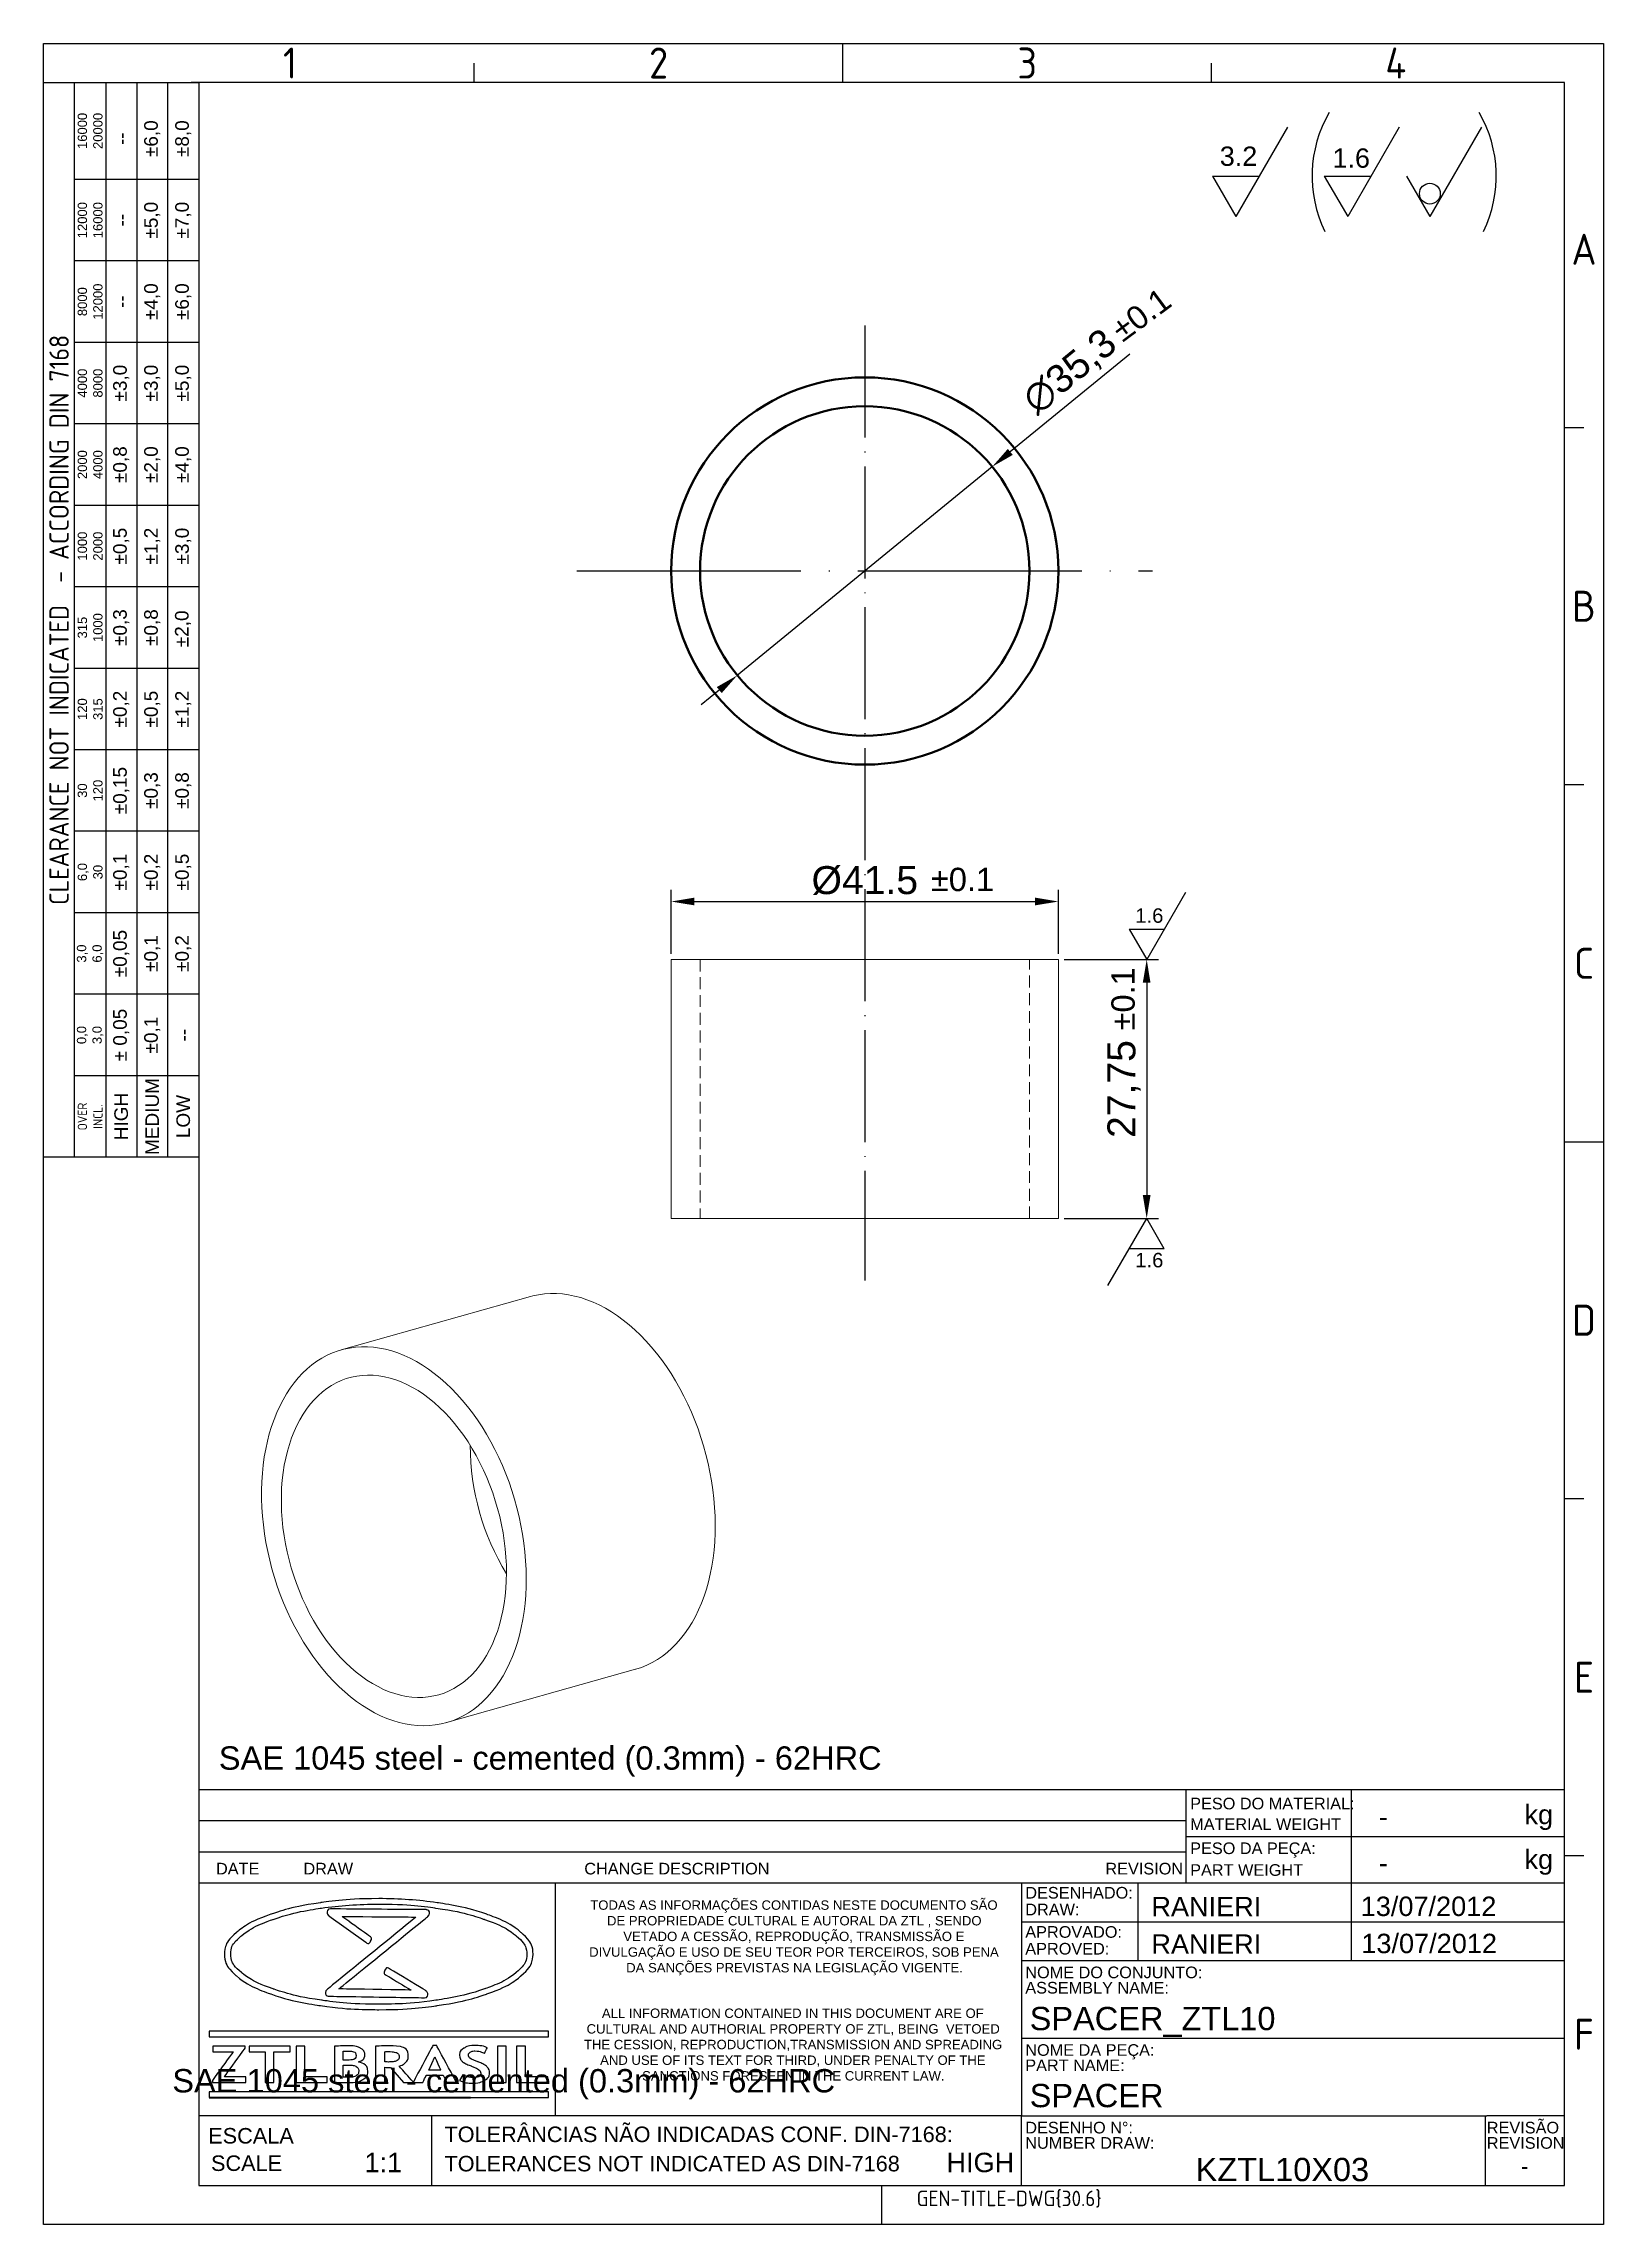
# Model space of a CAD drawing. Header units: millimetres. Extents: x 4838 to 5005, y 1299 to 1533.
import ezdxf
from ezdxf.enums import TextEntityAlignment as Align

# ---------------------------------------------------------------- set-up
doc = ezdxf.new("R2010")
doc.units = ezdxf.units.MM
for name, pattern in [('ACAD_ISO02W100', [15, 12, -3]), ('ACAD_ISO04W100', [30, 24, -3, 0, -3]), ('HIDDEN', [1.905, 1.27, -0.635])]:
    doc.linetypes.add(name, pattern=pattern)
for name, color, linetype, lineweight in [('AM_0', 7, 'Continuous', 40), ('AM_4', 1, 'ACAD_ISO04W100', 25), ('AM_5', 3, 'Continuous', 25), ('AM_8', 40, 'ACAD_ISO02W100', 35)]:
    doc.layers.add(name, color=color, linetype=linetype, lineweight=lineweight)
doc.layers.add('Camada 1', color=7, linetype='Continuous')
doc.styles.add('ACISOTS', font='isocp.shx', dxfattribs={"height": 1})
doc.styles.get("Standard").update_dxf_attribs({"font": 'arial.ttf'})
doc.dimstyles.new('ISO-25', dxfattribs={"dimtxt": 3, "dimasz": 2.5, "dimexe": 1.25, "dimexo": 0.625, "dimtad": 1, "dimtxsty": 'Standard', "dimcen": 2.5, "dimadec": 0, "dimazin": 0, "dimtfac": 1, "dimtmove": 0, "dimatfit": 3, "dimfxl": 1, "dimarcsym": 0})

msp = doc.modelspace()

# ---------------------------------------------------------------- texts
at = {"color": 135, "lineweight": 25, "style": 'ACISOTS'}
for s, p in [('1', (4864.453, 1530.972)), ('2', (4903.954, 1530.972)), ('3', (4943.455, 1530.972)), ('4', (4982.956, 1530.972)), ('A', (5003.122, 1511.014)), ('B', (5003.122, 1472.76)), ('C', (5003.122, 1434.507)), ('D', (5003.122, 1396.253)), ('E', (5003.122, 1357.999)), ('F', (5003.122, 1319.746))]:
    msp.add_text(s, height=3.326, dxfattribs=at).set_placement(p, align=Align.MIDDLE)
for s, height, p in [('PESO DO MATERIAL:', 1.2474, (4960.92, 1343.844)), ('kg', 2.079, (4996.746, 1342.249)), ('MATERIAL WEIGHT', 1.2474, (4960.92, 1341.635)), ('PESO DA PEÇA:', 1.2474, (4960.92, 1339.05)), ('kg', 2.079, (4996.746, 1337.453)), ('DATE', 1.2474, (4856.524, 1336.868)), ('DRAW', 1.2474, (4865.895, 1336.868)), ('CHANGE DESCRIPTION', 1.2474, (4895.993, 1336.868)), ('REVISION', 1.2474, (4951.834, 1336.868)), ('PART WEIGHT', 1.2474, (4960.92, 1336.722)), ('DESENHADO:', 1.2474, (4943.25, 1334.283)), ('DRAW:', 1.2474, (4943.25, 1332.488)), ('APROVADO:', 1.2474, (4943.25, 1330.082)), ('APROVED:', 1.2474, (4943.25, 1328.287)), ('ASSEMBLY NAME:', 1.2474, (4943.25, 1324.107)), ('NOME DO CONJUNTO:', 1.2474, (4943.25, 1325.749)), ('NOME DA PEÇA:', 1.2474, (4943.25, 1317.433)), ('PART NAME:', 1.2474, (4943.25, 1315.791)), ('ESCALA', 1.6632, (4855.69, 1308.035)), ('TOLERÂNCIAS NÃO INDICADAS CONF. DIN-7168:', 1.6632, (4881.007, 1308.19)), ('DESENHO N%%d:', 1.2474, (4943.25, 1309.117)), ('NUMBER DRAW:', 1.2474, (4943.25, 1307.475)), ('REVISÃO', 1.2474, (4992.708, 1309.117)), ('REVISION', 1.2474, (4992.708, 1307.475)), ('SCALE', 1.6632, (4855.99, 1305.096)), ('TOLERANCES NOT INDICATED AS DIN-7168', 1.6632, (4881.007, 1305.051))]:
    msp.add_text(s, height=height).set_placement(p)
at = {"color": 135, "lineweight": 25, "attachment_point": 5, "rotation": 90}
for s, insert, char_height, width in [('16000\\P20000', (4843.039, 1523.696), 0.9979, 10.395), ('±6,0', (4849.692, 1522.864), 1.4553, 8.7318), ('±8,0', (4853.019, 1522.864), 1.4553, 8.7318), ('--', (4846.366, 1522.864), 1.4553, 8.7318), ('12000\\P16000', (4843.039, 1514.132), 0.9979, 8.7318), ('--', (4846.366, 1514.132), 1.4553, 8.7318), ('±5,0', (4849.692, 1514.132), 1.4553, 8.7318), ('±7,0', (4853.019, 1514.132), 1.4553, 8.7318), ('8000\\P12000', (4843.039, 1505.4), 0.9979, 8.7318), ('±4,0', (4849.692, 1505.4), 1.4553, 8.7318), ('±6,0', (4853.019, 1505.4), 1.4553, 8.7318), ('--', (4846.366, 1505.4), 1.4553, 8.7318), ('{\\Fisocp.shx|c0;CLEARANCE NOT INDICATED  - ACCORDING DIN 7168}', (4839.713, 1471.305), 2.079, 115.1766), ('4000\\P8000', (4843.039, 1496.669), 0.9979, 8.7318), ('±3,0', (4846.366, 1496.669), 1.4553, 8.7318), ('±3,0', (4849.692, 1496.669), 1.4553, 8.7318), ('±5,0', (4853.019, 1496.669), 1.4553, 8.7318), ('2000\\P4000', (4843.039, 1487.937), 0.9979, 8.7318), ('±0,8', (4846.366, 1487.937), 1.4553, 8.7318), ('±2,0', (4849.692, 1487.937), 1.4553, 8.7318), ('±4,0', (4853.019, 1487.937), 1.4553, 8.7318), ('1000\\P2000', (4843.039, 1479.205), 0.9979, 8.7318), ('±0,5', (4846.366, 1479.205), 1.4553, 8.7318), ('±1,2', (4849.692, 1479.205), 1.4553, 8.7318), ('±3,0', (4853.019, 1479.205), 1.4553, 8.7318), ('±0,3', (4846.366, 1470.473), 1.4553, 8.7318), ('±0,8', (4849.692, 1470.473), 1.4553, 8.7318), ('±2,0', (4852.991, 1470.342), 1.4553, 8.7318), ('315\\P1000', (4843.039, 1470.473), 0.9979, 8.7318), ('120\\P315', (4843.039, 1461.741), 0.9979, 8.7318), ('±0,2', (4846.366, 1461.741), 1.4553, 8.7318), ('±0,5', (4849.692, 1461.741), 1.4553, 8.7318), ('±1,2', (4853.019, 1461.741), 1.4553, 8.7318), ('30\\P120', (4843.039, 1453.01), 0.9979, 8.7318), ('±0,15', (4846.366, 1453.01), 1.4553, 8.7318), ('±0,3', (4849.692, 1453.01), 1.4553, 8.7318), ('±0,8', (4853.019, 1453.01), 1.4553, 8.7318), ('6,0\\P30', (4843.039, 1444.278), 0.9979, 8.7318), ('±0,1', (4846.366, 1444.278), 1.4553, 8.7318), ('±0,2', (4849.692, 1444.278), 1.4553, 8.7318), ('±0,5', (4853.019, 1444.278), 1.4553, 8.7318), ('±0,05', (4846.366, 1435.546), 1.4553, 8.7318), ('±0,1', (4849.692, 1435.546), 1.4553, 8.7318), ('±0,2', (4853.019, 1435.546), 1.4553, 8.7318), ('3,0\\P6,0', (4843.039, 1435.546), 0.9979, 8.7318), ('± 0,05', (4846.366, 1426.814), 1.4553, 8.7318), ('\\pt4.79529;±0,1', (4849.692, 1426.814), 1.4553, 8.7318), ('0,0\\P3,0', (4843.039, 1426.814), 0.9979, 8.7318), ('--', (4853.019, 1426.814), 1.4553, 8.7318), ('MEDIUM', (4849.692, 1418.082), 1.4553, 8.7318), ('{\\Fisocp.shx|c0;OVER\\PINCL.}', (4843.039, 1418.082), 0.99792, 8.7318), ('HIGH', (4846.366, 1418.082), 1.4553, 8.7318), ('LOW', (4853.019, 1418.082), 1.4553, 8.7318)]:
    msp.add_mtext(s, dxfattribs=dict(at, insert=insert, char_height=char_height, width=width))
at = {"linetype": 'Continuous', "char_height": 1.00624, "attachment_point": 1}
for s, width, insert in [('\\pi0.80812;TODAS AS INFORMAÇÕES CONTIDAS NESTE DOCUMENTO SÃO \\P\\pi2.6013;DE PROPRIEDADE CULTURAL E AUTORAL DA ZTL , SENDO \\P\\pi4.3529;VETADO A CESSÃO, REPRODUÇÃO, TRANSMISSÃO E \\P\\pi0.69384;DIVULGAÇÃO E USO DE SEU TEOR POR TERCEIROS, SOB PENA \\P\\pi4.6601;DA SANÇÕES PREVISTAS NA LEGISLAÇÃO VIGENTE.', 45.17953, (4895.82, 1334.089)), ('\\pi2.0579;ALL INFORMATION CONTAINED IN THIS DOCUMENT ARE OF \\P\\pi0.41677;CULTURAL AND AUTHORIAL PROPERTY OF ZTL, BEING  VETOED \\P\\pi0.13226;THE CESSION, REPRODUCTION,TRANSMISSION AND SPREADING \\P\\pi1.8678;AND USE OF ITS TEXT FOR THIRD, UNDER PENALTY OF THE \\P\\pi6.3742;SANCTIONS FORESEEN IN THE CURRENT LAW.', 44.97545, (4895.82, 1322.502))]:
    msp.add_mtext_dynamic_manual_height_columns(s, width=width, gutter_width=12.5, heights=[0], dxfattribs=dict(at, insert=insert))
for p in [(4981.136, 1343.053), (4981.136, 1338.105)]:
    msp.add_attdef('-', text='', height=2.079).set_placement(p, align=Align.MIDDLE_LEFT)
for tag, p, height in [('RANIERI', (4956.763, 1332.39), 2.079), ('13/07/2012', (4979.196, 1332.415), 2.079), ('RANIERI', (4956.761, 1328.367), 2.079), ('13/07/2012', (4979.263, 1328.436), 2.079), ('SPACER_ZTL10', (4943.72, 1320.182), 2.495), ('SPACER', (4943.72, 1311.929), 2.495), ('KZTL10X03', (4961.504, 1304.004), 2.495)]:
    msp.add_attdef(tag, p, '', height=height)
for tag, height, p in [('1:1', 2.079, (4874.454, 1306.006)), ('HIGH', 2.079, (4938.431, 1306.006)), ('-', 1.626, (4996.768, 1305.6))]:
    msp.add_attdef(tag, text='', height=height).set_placement(p, align=Align.MIDDLE_CENTER)
at = {"color": 135, "style": 'ACISOTS'}
msp.add_attdef('GEN-TITLE-DWG{30.6}', (4931.608, 1301.323), '', height=1.663, dxfattribs=at)
at = {"layer": 'AM_4', "char_height": 2.5, "attachment_point": 1}
for insert in [(4856.825, 1350.595), (4851.841, 1316.014)]:
    msp.add_mtext_dynamic_manual_height_columns('SAE 1045 steel - cemented (0.3mm) - 62HRC', width=81.54183, gutter_width=12.5, heights=[0], dxfattribs=dict(at, insert=insert))
at = {"layer": 'AM_5', "attachment_point": 1}
for s, width, insert, char_height in [('3.2', 18.23779, (4964.093, 1522.022), 2.0678), ('1.6', 18.23779, (4976.171, 1521.822), 2.0678), ('%%P0.1', 11.35262, (4933.136, 1444.739), 2.5), ('1.6', 18.23779, (4955.037, 1440.392), 1.5509), ('1.6', 18.23779, (4955.037, 1403.475), 1.5509)]:
    msp.add_mtext_dynamic_manual_height_columns(s, width=width, gutter_width=12.5, heights=[0], dxfattribs=dict(at, insert=insert, char_height=char_height))
at = {"layer": 'AM_5', "char_height": 2.5, "attachment_point": 1}
for insert, rotation in [((4952.202, 1503.006), 36.55401), ((4952.474, 1427.309), 90)]:
    msp.add_mtext_dynamic_manual_height_columns('%%P0.1', width=11.35262, gutter_width=12.5, heights=[0], dxfattribs=dict(at, insert=insert, rotation=rotation))

# ---------------------------------------------------------------- blocks, each defined once
blk = doc.blocks.new('*D32')
at = {"layer": 'AM_5', "color": 0, "lineweight": -2, "transparency": 16777216}
for p, q in [((4947.42, 1434.91), (4957.51, 1434.91)), ((4956.26, 1432.41), (4956.26, 1409.66)), ((4947.42, 1407.16), (4957.51, 1407.16))]:
    blk.add_line(p, q, dxfattribs=at)
at = {"layer": 'AM_5', "color": 0, "transparency": 16777216}
for points in [[(4955.84, 1432.41), (4956.67, 1432.41), (4956.26, 1434.91)], [(4955.84, 1409.66), (4956.67, 1409.66), (4956.26, 1407.16)]]:
    blk.add_solid(points, dxfattribs=at)
at = {"layer": 'Defpoints', "color": 0, "transparency": 16777216}
for p in [(4946.8, 1434.91), (4946.8, 1407.16), (4956.26, 1407.16)]:
    blk.add_point(p, dxfattribs=at)
at = {"layer": 'AM_5', "color": 0, "transparency": 16777216, "insert": (4953.83, 1421.03), "char_height": 3, "attachment_point": 5, "rotation": 90}
blk.add_mtext('27,75', dxfattribs=at)
blk = doc.blocks.new('*D33')
at = {"layer": 'AM_5', "color": 0, "lineweight": -2, "transparency": 16777216}
for p, q in [((4905.3, 1435.53), (4905.3, 1442.37)), ((4946.8, 1435.53), (4946.8, 1442.37)), ((4907.8, 1441.12), (4944.3, 1441.12))]:
    blk.add_line(p, q, dxfattribs=at)
at = {"layer": 'AM_5', "color": 0, "transparency": 16777216}
for points in [[(4907.8, 1441.54), (4907.8, 1440.71), (4905.3, 1441.12)], [(4944.3, 1441.54), (4944.3, 1440.71), (4946.8, 1441.12)]]:
    blk.add_solid(points, dxfattribs=at)
at = {"layer": 'Defpoints', "color": 0, "transparency": 16777216}
for p in [(4946.8, 1441.12), (4905.3, 1434.91), (4946.8, 1434.91)]:
    blk.add_point(p, dxfattribs=at)
at = {"layer": 'AM_5', "color": 0, "transparency": 16777216, "insert": (4926.05, 1443.36), "char_height": 3, "attachment_point": 5}
blk.add_mtext('%%c41.5', dxfattribs=at)
blk = doc.blocks.new('*D34')
at = {"layer": 'AM_5', "color": 0, "lineweight": -2, "transparency": 16777216}
for p, q in [((4954.44, 1499.77), (4941.64, 1489.3)), ((4912.39, 1465.36), (4939.71, 1487.72)), ((4910.45, 1463.78), (4908.52, 1462.2))]:
    blk.add_line(p, q, dxfattribs=at)
at = {"layer": 'AM_5', "color": 0, "transparency": 16777216}
for points in [[(4941.38, 1489.62), (4941.91, 1488.98), (4939.71, 1487.72)], [(4910.19, 1464.1), (4910.72, 1463.46), (4912.39, 1465.36)]]:
    blk.add_solid(points, dxfattribs=at)
at = {"layer": 'Defpoints', "color": 0, "transparency": 16777216}
for p in [(4939.71, 1487.72), (4912.39, 1465.36)]:
    blk.add_point(p, dxfattribs=at)
at = {"layer": 'AM_5', "color": 0, "transparency": 16777216, "insert": (4948.11, 1497.79), "char_height": 3, "attachment_point": 5, "rotation": 39.2899}
blk.add_mtext('∅35,3', dxfattribs=at)

# ---------------------------------------------------------------- dimensions: what is measured, and where the dimension line sits
at = {"layer": 'AM_5'}
dim = msp.add_diameter_dim_2p(p1=(4912.388, 1465.364), p2=(4939.709, 1487.717), dimstyle='ISO-25', dxfattribs=at)
dim.commit()
dim.dimension.update_dxf_attribs({"geometry": '*D34', "text_midpoint": (4949.677, 1495.873), "dimtype": 163})
dim = msp.add_linear_dim(base=(4946.798, 1441.122), p1=(4905.298, 1434.909), p2=(4946.798, 1434.909), text='%%c41.5', dimstyle='ISO-25', dxfattribs=at)
dim.commit()
dim.dimension.update_dxf_attribs({"geometry": '*D33', "text_midpoint": (4926.048, 1443.363)})
dim = msp.add_linear_dim(base=(4956.258, 1407.159), p1=(4946.798, 1434.909), p2=(4946.798, 1407.159), angle=90, dimstyle='ISO-25', dxfattribs=at)
dim.commit()
dim.dimension.update_dxf_attribs({"geometry": '*D32', "text_midpoint": (4953.83, 1421.034)})

# ---------------------------------------------------------------- linework, layer by layer
at = {"color": 135, "lineweight": 25}
for p, q in [((4838.05, 1299.372), (4838.05, 1533.051)), ((4838.05, 1533.051), (5005.201, 1533.051)), ((4923.705, 1528.893), (4923.705, 1533.051)), ((5005.201, 1533.051), (5005.201, 1299.372)), ((4884.204, 1528.893), (4884.204, 1530.972)), ((4963.206, 1528.893), (4963.206, 1530.972)), ((4841.376, 1413.717), (4841.376, 1528.893)), ((4844.703, 1528.893), (4844.703, 1413.717)), ((4848.029, 1528.893), (4848.029, 1413.717)), ((4851.355, 1413.717), (4851.355, 1528.893)), ((4854.682, 1518.498), (4841.376, 1518.498)), ((4854.682, 1509.766), (4841.376, 1509.766)), ((4854.682, 1501.035), (4841.376, 1501.035)), ((4854.682, 1492.303), (4841.376, 1492.303)), ((5003.122, 1491.887), (5001.043, 1491.887)), ((4854.682, 1483.571), (4841.376, 1483.571)), ((4854.682, 1474.839), (4841.376, 1474.839)), ((4854.682, 1466.107), (4841.376, 1466.107)), ((4854.682, 1457.376), (4841.376, 1457.376)), ((5003.122, 1453.633), (5001.043, 1453.633)), ((4854.682, 1448.644), (4841.376, 1448.644)), ((4854.682, 1439.912), (4841.376, 1439.912)), ((4854.682, 1431.18), (4841.376, 1431.18)), ((4854.682, 1422.448), (4841.376, 1422.448)), ((5001.043, 1415.38), (5005.201, 1415.38)), ((5003.122, 1377.126), (5001.043, 1377.126)), ((5003.122, 1338.873), (5001.043, 1338.873)), ((4927.863, 1299.372), (4927.863, 1303.53)), ((5005.201, 1299.372), (4838.05, 1299.372))]:
    msp.add_line(p, q, dxfattribs=at)
for p, q in [((5001.043, 1528.893), (4853.85, 1528.893)), ((4854.682, 1528.893), (4854.682, 1303.53)), ((5001.043, 1303.53), (5001.043, 1528.893)), ((4854.682, 1345.941), (4854.682, 1303.53)), ((5001.043, 1345.941), (4854.682, 1345.941)), ((4960.501, 1335.962), (4960.501, 1345.941)), ((4978.174, 1345.941), (4978.174, 1340.952)), ((5001.043, 1303.53), (5001.043, 1345.941)), ((4960.501, 1342.615), (4854.682, 1342.615)), ((4854.682, 1339.288), (4960.501, 1339.288)), ((4960.501, 1340.952), (5001.043, 1340.952)), ((4978.174, 1340.952), (4978.174, 1335.962)), ((4854.682, 1335.962), (4942.831, 1335.962)), ((4892.88, 1335.962), (4892.88, 1311.014)), ((4942.831, 1335.962), (4942.831, 1320.162)), ((4942.831, 1335.962), (5001.043, 1335.962)), ((4955.305, 1335.962), (4955.305, 1327.646)), ((4978.174, 1335.962), (4978.174, 1327.646)), ((4942.831, 1331.804), (5001.043, 1331.804)), ((4942.831, 1327.646), (5001.043, 1327.646)), ((4942.831, 1320.162), (4942.831, 1311.014)), ((4942.831, 1319.33), (5001.043, 1319.33)), ((4942.831, 1311.014), (4854.682, 1311.014)), ((4879.63, 1311.014), (4879.63, 1303.53)), ((4942.831, 1303.53), (4942.831, 1311.014)), ((4942.831, 1311.014), (4992.727, 1311.014)), ((4992.523, 1311.014), (4992.523, 1303.53)), ((5001.043, 1311.014), (4992.727, 1311.014)), ((4854.682, 1303.53), (5001.043, 1303.53)), ((4854.682, 1303.53), (5001.043, 1303.53))]:
    msp.add_line(p, q)
at = {"color": 7, "linetype": 'Continuous', "lineweight": 15}
for p, q in [((4890.209, 1398.791), (4869.954, 1393.078)), ((4881.219, 1353.137), (4901.474, 1358.849))]:
    msp.add_line(p, q, dxfattribs=at)
at = {"color": 135, "lineweight": 25}
msp.add_lwpolyline([(4854.682, 1528.893), (4854.682, 1413.717), (4838.05, 1413.717), (4838.05, 1528.893)], close=True, dxfattribs=at)
at = {"color": 7, "linetype": 'Continuous', "lineweight": 15, "flags": 128}
for points in [[(4890.209, 1398.791), (4890.473, 1398.861), (4891.09, 1398.991), (4891.717, 1399.078), (4892.353, 1399.121), (4892.996, 1399.119), (4893.646, 1399.074), (4894.3, 1398.985), (4894.958, 1398.852), (4895.617, 1398.676), (4896.277, 1398.457), (4896.936, 1398.195), (4897.593, 1397.892), (4898.246, 1397.547), (4898.894, 1397.161), (4899.535, 1396.736), (4900.168, 1396.272), (4900.792, 1395.77), (4901.405, 1395.232), (4902.006, 1394.658), (4902.594, 1394.049), (4903.167, 1393.408), (4903.724, 1392.735), (4904.264, 1392.032), (4904.786, 1391.3), (4905.288, 1390.541), (4905.77, 1389.757), (4906.231, 1388.95), (4906.669, 1388.12), (4907.083, 1387.27), (4907.474, 1386.402), (4907.839, 1385.517), (4908.178, 1384.618), (4908.49, 1383.706), (4908.775, 1382.784), (4909.032, 1381.853), (4909.26, 1380.916), (4909.459, 1379.974), (4909.629, 1379.029), (4909.769, 1378.085), (4909.879, 1377.141), (4909.958, 1376.202)], [(4889.704, 1370.489), (4889.752, 1369.555), (4889.771, 1368.629), (4889.758, 1367.712), (4889.715, 1366.807), (4889.641, 1365.916), (4889.536, 1365.04), (4889.402, 1364.182), (4889.237, 1363.343), (4889.043, 1362.525), (4888.82, 1361.731), (4888.568, 1360.96), (4888.288, 1360.216), (4887.981, 1359.501), (4887.647, 1358.814), (4887.286, 1358.158), (4886.9, 1357.535), (4886.49, 1356.946), (4886.056, 1356.391), (4885.6, 1355.873), (4885.121, 1355.392), (4884.622, 1354.95), (4884.104, 1354.547), (4883.567, 1354.184), (4883.013, 1353.861), (4882.443, 1353.581), (4881.857, 1353.343), (4881.259, 1353.148), (4880.648, 1352.996), (4880.026, 1352.887), (4879.394, 1352.823), (4878.754, 1352.802), (4878.108, 1352.825), (4877.456, 1352.892), (4876.799, 1353.003), (4876.141, 1353.158), (4875.481, 1353.355), (4874.821, 1353.596), (4874.163, 1353.879), (4873.508, 1354.203), (4872.857, 1354.568), (4872.213, 1354.974), (4871.575, 1355.418), (4870.947, 1355.902), (4870.328, 1356.422), (4869.721, 1356.978), (4869.126, 1357.57), (4868.546, 1358.195), (4867.981, 1358.852), (4867.432, 1359.54), (4866.901, 1360.258), (4866.388, 1361.003), (4865.896, 1361.775), (4865.425, 1362.571), (4864.975, 1363.39), (4864.549, 1364.23), (4864.146, 1365.089), (4863.769, 1365.966), (4863.417, 1366.858), (4863.091, 1367.764), (4862.792, 1368.681), (4862.521, 1369.608), (4862.278, 1370.542), (4862.065, 1371.482), (4861.88, 1372.426), (4861.725, 1373.37), (4861.6, 1374.315), (4861.506, 1375.257), (4861.442, 1376.194), (4861.408, 1377.124), (4861.405, 1378.046), (4861.433, 1378.957), (4861.492, 1379.855), (4861.581, 1380.739), (4861.701, 1381.606), (4861.85, 1382.455), (4862.029, 1383.283), (4862.238, 1384.09), (4862.476, 1384.873), (4862.742, 1385.63), (4863.035, 1386.36), (4863.356, 1387.061), (4863.704, 1387.733), (4864.077, 1388.372), (4864.475, 1388.979), (4864.897, 1389.551), (4865.343, 1390.087), (4865.81, 1390.587), (4866.299, 1391.049), (4866.808, 1391.472), (4867.336, 1391.855), (4867.881, 1392.198), (4868.444, 1392.499), (4869.022, 1392.758), (4869.614, 1392.975), (4870.219, 1393.149), (4870.835, 1393.279), (4871.462, 1393.365), (4872.098, 1393.408), (4872.742, 1393.407), (4873.391, 1393.362), (4874.046, 1393.273), (4874.703, 1393.14), (4875.363, 1392.964), (4876.023, 1392.745), (4876.682, 1392.483), (4877.339, 1392.179), (4877.992, 1391.834), (4878.639, 1391.449), (4879.281, 1391.024), (4879.914, 1390.56), (4880.537, 1390.058), (4881.151, 1389.519), (4881.752, 1388.945), (4882.339, 1388.337), (4882.912, 1387.696), (4883.469, 1387.023), (4884.009, 1386.319), (4884.531, 1385.588), (4885.034, 1384.829), (4885.516, 1384.045), (4885.976, 1383.237), (4886.414, 1382.407), (4886.829, 1381.557), (4887.219, 1380.689), (4887.584, 1379.805), (4887.923, 1378.906), (4888.235, 1377.994), (4888.52, 1377.072), (4888.777, 1376.141), (4889.006, 1375.203), (4889.205, 1374.261), (4889.375, 1373.317), (4889.515, 1372.372), (4889.624, 1371.429), (4889.704, 1370.489)], [(4887.595, 1370.88), (4887.638, 1370.023), (4887.652, 1369.173), (4887.634, 1368.333), (4887.587, 1367.505), (4887.509, 1366.691), (4887.401, 1365.893), (4887.263, 1365.114), (4887.095, 1364.355), (4886.899, 1363.618), (4886.674, 1362.904), (4886.421, 1362.217), (4886.14, 1361.557), (4885.833, 1360.927), (4885.5, 1360.327), (4885.142, 1359.759), (4884.76, 1359.225), (4884.354, 1358.726), (4883.927, 1358.264), (4883.478, 1357.839), (4883.01, 1357.453), (4882.523, 1357.106), (4882.018, 1356.799), (4881.497, 1356.534), (4880.961, 1356.311), (4880.411, 1356.13), (4879.85, 1355.992), (4879.277, 1355.897), (4878.695, 1355.846), (4878.106, 1355.838), (4877.51, 1355.874), (4876.909, 1355.953), (4876.305, 1356.076), (4875.699, 1356.242), (4875.092, 1356.45), (4874.487, 1356.7), (4873.885, 1356.992), (4873.287, 1357.325), (4872.695, 1357.697), (4872.11, 1358.109), (4871.534, 1358.558), (4870.968, 1359.044), (4870.414, 1359.566), (4869.873, 1360.121), (4869.346, 1360.71), (4868.835, 1361.33), (4868.341, 1361.98), (4867.866, 1362.657), (4867.41, 1363.362), (4866.974, 1364.09), (4866.561, 1364.842), (4866.17, 1365.614), (4865.803, 1366.406), (4865.46, 1367.214), (4865.144, 1368.037), (4864.853, 1368.873), (4864.59, 1369.72), (4864.355, 1370.575), (4864.147, 1371.437), (4863.969, 1372.303), (4863.82, 1373.17), (4863.701, 1374.038), (4863.612, 1374.904), (4863.553, 1375.764), (4863.525, 1376.619), (4863.527, 1377.464), (4863.559, 1378.298), (4863.622, 1379.119), (4863.715, 1379.925), (4863.838, 1380.714), (4863.991, 1381.483), (4864.173, 1382.232), (4864.384, 1382.957), (4864.623, 1383.658), (4864.89, 1384.331), (4865.184, 1384.977), (4865.504, 1385.592), (4865.849, 1386.176), (4866.22, 1386.727), (4866.614, 1387.244), (4867.03, 1387.724), (4867.468, 1388.168), (4867.927, 1388.574), (4868.405, 1388.941), (4868.901, 1389.268), (4869.414, 1389.553), (4869.943, 1389.798), (4870.486, 1390), (4871.041, 1390.16), (4871.609, 1390.276), (4872.186, 1390.349), (4872.772, 1390.379), (4873.365, 1390.365), (4873.964, 1390.307), (4874.566, 1390.206), (4875.172, 1390.062), (4875.778, 1389.874), (4876.384, 1389.645), (4876.988, 1389.374), (4877.588, 1389.061), (4878.183, 1388.709), (4878.772, 1388.317), (4879.353, 1387.886), (4879.924, 1387.418), (4880.484, 1386.914), (4881.032, 1386.376), (4881.566, 1385.803), (4882.085, 1385.199), (4882.587, 1384.564), (4883.072, 1383.9), (4883.538, 1383.209), (4883.984, 1382.492), (4884.409, 1381.752), (4884.811, 1380.989), (4885.19, 1380.207), (4885.545, 1379.407), (4885.875, 1378.591), (4886.178, 1377.761), (4886.455, 1376.92), (4886.705, 1376.068), (4886.926, 1375.21), (4887.119, 1374.346), (4887.282, 1373.479), (4887.416, 1372.611), (4887.521, 1371.744), (4887.595, 1370.88)], [(4909.958, 1376.202), (4910.007, 1375.268), (4910.025, 1374.341), (4910.012, 1373.425), (4909.969, 1372.52), (4909.895, 1371.628), (4909.791, 1370.753), (4909.656, 1369.894), (4909.492, 1369.056), (4909.298, 1368.238), (4909.075, 1367.443), (4908.823, 1366.673), (4908.543, 1365.929), (4908.235, 1365.213), (4907.901, 1364.526), (4907.541, 1363.871), (4907.155, 1363.248), (4906.745, 1362.658), (4906.311, 1362.104), (4905.854, 1361.586), (4905.376, 1361.105), (4904.877, 1360.662), (4904.358, 1360.259), (4903.822, 1359.896), (4903.267, 1359.574), (4902.697, 1359.294), (4902.112, 1359.055), (4901.513, 1358.86), (4901.474, 1358.849)]]:
    msp.add_lwpolyline(points, dxfattribs=at)
at = {"color": 7, "linetype": 'Continuous', "lineweight": 15}
msp.add_arc((4910.06, 1382.83), 26.284, 179.99425, 211.50608, dxfattribs=at)
at = {"layer": 'AM_0', "color": 7, "linetype": 'Continuous', "lineweight": 15}
for p, q in [((4905.298, 1434.909), (4905.298, 1407.159)), ((4946.798, 1434.909), (4905.298, 1434.909)), ((4946.798, 1407.159), (4946.798, 1434.909)), ((4946.798, 1407.159), (4905.298, 1407.159))]:
    msp.add_line(p, q, dxfattribs=at)
at = {"layer": 'AM_0', "color": 7, "linetype": 'HIDDEN', "lineweight": 0}
for p, q in [((4908.398, 1434.909), (4908.398, 1407.159)), ((4943.698, 1407.159), (4943.698, 1434.909))]:
    msp.add_line(p, q, dxfattribs=at)
at = {"layer": 'AM_0'}
for radius in [20.75, 17.65]:
    msp.add_circle((4926.048, 1476.54), radius, dxfattribs=at)
at = {"layer": 'AM_4', "ltscale": 0.5}
msp.add_line((4926.048, 1502.847), (4926.048, 1400.5), dxfattribs=at)
at = {"layer": 'AM_4'}
msp.add_line((4895.199, 1476.54), (4956.898, 1476.54), dxfattribs=at)
at = {"layer": 'AM_5'}
for p, q in [((4971.356, 1524.084), (4965.829, 1514.511)), ((4983.326, 1524.084), (4977.799, 1514.511)), ((4992.127, 1524.084), (4986.6, 1514.511)), ((4963.317, 1518.862), (4968.342, 1518.862)), ((4963.317, 1518.862), (4965.829, 1514.511)), ((4975.287, 1518.862), (4980.311, 1518.862)), ((4975.287, 1518.862), (4977.799, 1514.511)), ((4984.088, 1518.862), (4986.6, 1514.511)), ((4960.403, 1442.089), (4956.258, 1434.909)), ((4954.374, 1438.173), (4958.142, 1438.173)), ((4954.374, 1438.173), (4956.258, 1434.909)), ((4952.113, 1399.98), (4956.258, 1407.159)), ((4958.142, 1403.896), (4956.258, 1407.159)), ((4958.142, 1403.896), (4954.374, 1403.896))]:
    msp.add_line(p, q, dxfattribs=at)
msp.add_circle((4986.61, 1516.977), 1.114, dxfattribs=at)
for centre, start, end in [((4987.509, 1518.853), 149.81687, 205.95777), ((4980.195, 1518.853), 334.04223, 30.18313)]:
    msp.add_arc(centre, 13.53, start, end, dxfattribs=at)
at = {"layer": 'AM_8', "color": 0, "linetype": 'Continuous'}
msp.add_line((4855.783, 1312.96), (4883.812, 1312.96), dxfattribs=at)
at = {"layer": 'Camada 1'}
for points, knots in [([(4873.968, 1334.277), (4876.175, 1334.277), (4878.285, 1334.123), (4880.212, 1333.843), (4880.212, 1333.843), (4882.215, 1333.552), (4884.021, 1333.126), (4885.536, 1332.597), (4885.536, 1332.597), (4887.091, 1332.054), (4888.346, 1331.399), (4889.204, 1330.666), (4889.204, 1330.666), (4890.039, 1329.952), (4890.501, 1329.163), (4890.501, 1328.328), (4890.501, 1328.328), (4890.501, 1327.494), (4890.039, 1326.704), (4889.204, 1325.99), (4889.204, 1325.99), (4888.346, 1325.257), (4887.091, 1324.602), (4885.536, 1324.059), (4885.536, 1324.059), (4884.021, 1323.53), (4882.215, 1323.104), (4880.212, 1322.813), (4880.212, 1322.813), (4878.285, 1322.533), (4876.175, 1322.379), (4873.968, 1322.379), (4873.968, 1322.379), (4871.761, 1322.379), (4869.651, 1322.533), (4867.724, 1322.813), (4867.724, 1322.813), (4865.721, 1323.104), (4863.915, 1323.53), (4862.4, 1324.059), (4862.4, 1324.059), (4860.845, 1324.602), (4859.59, 1325.257), (4858.732, 1325.99), (4858.732, 1325.99), (4857.897, 1326.704), (4857.435, 1327.494), (4857.435, 1328.328), (4857.435, 1328.328), (4857.435, 1329.163), (4857.897, 1329.952), (4858.732, 1330.666), (4858.732, 1330.666), (4859.59, 1331.399), (4860.845, 1332.054), (4862.4, 1332.597), (4862.4, 1332.597), (4863.915, 1333.126), (4865.721, 1333.552), (4867.724, 1333.843), (4867.724, 1333.843), (4869.651, 1334.123), (4871.761, 1334.277), (4873.968, 1334.277)], [0, 0, 0, 0, 0.0588235, 0.0588235, 0.0588235, 0.0882353, 0.1176471, 0.1176471, 0.1176471, 0.1470588, 0.1764706, 0.1764706, 0.1764706, 0.2058824, 0.2352941, 0.2352941, 0.2352941, 0.2647059, 0.2941176, 0.2941176, 0.2941176, 0.3235294, 0.3529412, 0.3529412, 0.3529412, 0.3823529, 0.4117647, 0.4117647, 0.4117647, 0.4411765, 0.4705882, 0.4705882, 0.4705882, 0.5, 0.5294118, 0.5294118, 0.5294118, 0.5588235, 0.5882353, 0.5882353, 0.5882353, 0.6176471, 0.6470588, 0.6470588, 0.6470588, 0.6764706, 0.7058824, 0.7058824, 0.7058824, 0.7352941, 0.7647059, 0.7647059, 0.7647059, 0.7941176, 0.8235294, 0.8235294, 0.8235294, 0.8529412, 0.8823529, 0.8823529, 0.8823529, 0.9411765, 1, 1, 1, 1]), ([(4873.968, 1333.69), (4871.799, 1333.69), (4869.73, 1333.54), (4867.843, 1333.266), (4867.843, 1333.266), (4865.882, 1332.982), (4864.118, 1332.567), (4862.642, 1332.051), (4862.642, 1332.051), (4861.205, 1331.55), (4860.047, 1330.958), (4859.259, 1330.307), (4859.259, 1330.307), (4858.511, 1329.69), (4858.097, 1329.021), (4858.097, 1328.328), (4858.097, 1328.328), (4858.097, 1327.636), (4858.511, 1326.967), (4859.259, 1326.349), (4859.259, 1326.349), (4860.047, 1325.698), (4861.205, 1325.106), (4862.642, 1324.605), (4862.642, 1324.605), (4864.118, 1324.089), (4865.882, 1323.674), (4867.843, 1323.39), (4867.843, 1323.39), (4869.73, 1323.117), (4871.799, 1322.966), (4873.968, 1322.966), (4873.968, 1322.966), (4876.137, 1322.966), (4878.206, 1323.117), (4880.093, 1323.39), (4880.093, 1323.39), (4882.054, 1323.674), (4883.818, 1324.089), (4885.294, 1324.605), (4885.294, 1324.605), (4886.731, 1325.106), (4887.889, 1325.698), (4888.677, 1326.349), (4888.677, 1326.349), (4889.425, 1326.967), (4889.839, 1327.636), (4889.839, 1328.328), (4889.839, 1328.328), (4889.839, 1329.021), (4889.425, 1329.69), (4888.677, 1330.307), (4888.677, 1330.307), (4887.889, 1330.958), (4886.731, 1331.55), (4885.294, 1332.051), (4885.294, 1332.051), (4883.818, 1332.567), (4882.053, 1332.982), (4880.093, 1333.266), (4880.093, 1333.266), (4878.206, 1333.54), (4876.137, 1333.69), (4873.968, 1333.69)], [0, 0, 0, 0, 0.0588235, 0.0588235, 0.0588235, 0.0882353, 0.1176471, 0.1176471, 0.1176471, 0.1470588, 0.1764706, 0.1764706, 0.1764706, 0.2058824, 0.2352941, 0.2352941, 0.2352941, 0.2647059, 0.2941176, 0.2941176, 0.2941176, 0.3235294, 0.3529412, 0.3529412, 0.3529412, 0.3823529, 0.4117647, 0.4117647, 0.4117647, 0.4411765, 0.4705882, 0.4705882, 0.4705882, 0.5, 0.5294118, 0.5294118, 0.5294118, 0.5588235, 0.5882353, 0.5882353, 0.5882353, 0.6176471, 0.6470588, 0.6470588, 0.6470588, 0.6764706, 0.7058824, 0.7058824, 0.7058824, 0.7352941, 0.7647059, 0.7647059, 0.7647059, 0.7941176, 0.8235294, 0.8235294, 0.8235294, 0.8529412, 0.8823529, 0.8823529, 0.8823529, 0.9411765, 1, 1, 1, 1]), ([(4872.593, 1329.595), (4872.593, 1329.595), (4868.632, 1332.433), (4868.632, 1332.433), (4868.632, 1332.433), (4868.337, 1332.644), (4868.457, 1333.181), (4868.804, 1333.178), (4868.804, 1333.178), (4868.804, 1333.178), (4879.034, 1333.096), (4879.034, 1333.096), (4879.034, 1333.096), (4879.37, 1333.093), (4879.494, 1332.587), (4879.22, 1332.363), (4879.22, 1332.363), (4879.22, 1332.363), (4869.697, 1324.605), (4869.697, 1324.605), (4869.697, 1324.605), (4869.697, 1324.605), (4877.415, 1324.481), (4877.415, 1324.481), (4877.415, 1324.481), (4877.415, 1324.481), (4874.819, 1326.045), (4874.819, 1326.045), (4874.819, 1326.045), (4874.649, 1326.147), (4874.478, 1326.25), (4874.627, 1326.607), (4874.627, 1326.607), (4874.776, 1326.964), (4874.946, 1326.861), (4875.117, 1326.758), (4875.117, 1326.758), (4875.117, 1326.758), (4879.009, 1324.413), (4879.009, 1324.413), (4879.009, 1324.413), (4879.327, 1324.221), (4879.215, 1323.65), (4878.856, 1323.656), (4878.856, 1323.656), (4878.856, 1323.656), (4868.627, 1323.821), (4868.627, 1323.821), (4868.627, 1323.821), (4868.292, 1323.826), (4868.17, 1324.33), (4868.443, 1324.553), (4868.443, 1324.553), (4868.443, 1324.553), (4877.956, 1332.303), (4877.956, 1332.303), (4877.956, 1332.303), (4877.956, 1332.303), (4870.027, 1332.367), (4870.027, 1332.367), (4870.027, 1332.367), (4870.027, 1332.367), (4872.935, 1330.283), (4872.935, 1330.283), (4872.935, 1330.283), (4873.097, 1330.167), (4873.259, 1330.051), (4873.088, 1329.707), (4873.088, 1329.707), (4872.917, 1329.363), (4872.755, 1329.479), (4872.593, 1329.595)], [0, 0, 0, 0, 0.0526316, 0.0526316, 0.0526316, 0.0789474, 0.1052632, 0.1052632, 0.1052632, 0.1315789, 0.1578947, 0.1578947, 0.1578947, 0.1842105, 0.2105263, 0.2105263, 0.2105263, 0.2368421, 0.2631579, 0.2631579, 0.2631579, 0.2894737, 0.3157895, 0.3157895, 0.3157895, 0.3421053, 0.3684211, 0.3684211, 0.3684211, 0.3947368, 0.4210526, 0.4210526, 0.4210526, 0.4473684, 0.4736842, 0.4736842, 0.4736842, 0.5, 0.5263158, 0.5263158, 0.5263158, 0.5526316, 0.5789474, 0.5789474, 0.5789474, 0.6052632, 0.6315789, 0.6315789, 0.6315789, 0.6578947, 0.6842105, 0.6842105, 0.6842105, 0.7105263, 0.7368421, 0.7368421, 0.7368421, 0.7631579, 0.7894737, 0.7894737, 0.7894737, 0.8157895, 0.8421053, 0.8421053, 0.8421053, 0.8684211, 0.8947368, 0.8947368, 0.8947368, 0.9473684, 1, 1, 1, 1]), ([(4855.854, 1320.083), (4855.854, 1320.083), (4892.082, 1320.083), (4892.082, 1320.083), (4892.082, 1320.083), (4892.082, 1320.083), (4892.153, 1320.083), (4892.153, 1320.083), (4892.153, 1320.083), (4892.153, 1320.083), (4892.153, 1320.012), (4892.153, 1320.012), (4892.153, 1320.012), (4892.153, 1320.012), (4892.153, 1319.541), (4892.153, 1319.541), (4892.153, 1319.541), (4892.153, 1319.541), (4892.153, 1319.469), (4892.153, 1319.469), (4892.153, 1319.469), (4892.153, 1319.469), (4892.082, 1319.469), (4892.082, 1319.469), (4892.082, 1319.469), (4892.082, 1319.469), (4855.854, 1319.469), (4855.854, 1319.469), (4855.854, 1319.469), (4855.854, 1319.469), (4855.783, 1319.469), (4855.783, 1319.469), (4855.783, 1319.469), (4855.783, 1319.469), (4855.783, 1319.541), (4855.783, 1319.541), (4855.783, 1319.541), (4855.783, 1319.541), (4855.783, 1320.012), (4855.783, 1320.012), (4855.783, 1320.012), (4855.783, 1320.012), (4855.783, 1320.083), (4855.783, 1320.083), (4855.783, 1320.083), (4855.783, 1320.083), (4855.854, 1320.083), (4855.854, 1320.083)], [0, 0, 0, 0, 0.0769231, 0.0769231, 0.0769231, 0.1153846, 0.1538462, 0.1538462, 0.1538462, 0.1923077, 0.2307692, 0.2307692, 0.2307692, 0.2692308, 0.3076923, 0.3076923, 0.3076923, 0.3461538, 0.3846154, 0.3846154, 0.3846154, 0.4230769, 0.4615385, 0.4615385, 0.4615385, 0.5, 0.5384615, 0.5384615, 0.5384615, 0.5769231, 0.6153846, 0.6153846, 0.6153846, 0.6538462, 0.6923077, 0.6923077, 0.6923077, 0.7307692, 0.7692308, 0.7692308, 0.7692308, 0.8076923, 0.8461538, 0.8461538, 0.8461538, 0.9230769, 1, 1, 1, 1]), ([(4856.144, 1314.569), (4856.144, 1314.569), (4856.144, 1314.793), (4856.144, 1314.793), (4856.144, 1314.793), (4856.144, 1314.793), (4858.36, 1317.858), (4858.36, 1317.858), (4858.36, 1317.858), (4858.36, 1317.858), (4856.181, 1317.858), (4856.181, 1317.858), (4856.181, 1317.858), (4856.181, 1317.858), (4856.181, 1318.474), (4856.181, 1318.474), (4856.181, 1318.474), (4856.181, 1318.474), (4859.645, 1318.474), (4859.645, 1318.474), (4859.645, 1318.474), (4859.645, 1318.474), (4859.645, 1318.25), (4859.645, 1318.25), (4859.645, 1318.25), (4859.645, 1318.25), (4857.421, 1315.185), (4857.421, 1315.185), (4857.421, 1315.185), (4857.421, 1315.185), (4859.724, 1315.185), (4859.724, 1315.185), (4859.724, 1315.185), (4859.724, 1315.185), (4859.724, 1314.569), (4859.724, 1314.569), (4859.724, 1314.569), (4859.724, 1314.569), (4856.144, 1314.569), (4856.144, 1314.569)], [0, 0, 0, 0, 0.0909091, 0.0909091, 0.0909091, 0.1363636, 0.1818182, 0.1818182, 0.1818182, 0.2272727, 0.2727273, 0.2727273, 0.2727273, 0.3181818, 0.3636364, 0.3636364, 0.3636364, 0.4090909, 0.4545455, 0.4545455, 0.4545455, 0.5, 0.5454545, 0.5454545, 0.5454545, 0.5909091, 0.6363636, 0.6363636, 0.6363636, 0.6818182, 0.7272727, 0.7272727, 0.7272727, 0.7727273, 0.8181818, 0.8181818, 0.8181818, 0.9090909, 1, 1, 1, 1]), ([(4862.72, 1317.858), (4862.72, 1317.858), (4862.72, 1314.569), (4862.72, 1314.569), (4862.72, 1314.569), (4862.72, 1314.569), (4861.777, 1314.569), (4861.777, 1314.569), (4861.777, 1314.569), (4861.777, 1314.569), (4861.777, 1317.858), (4861.777, 1317.858), (4861.777, 1317.858), (4861.777, 1317.858), (4860.087, 1317.858), (4860.087, 1317.858), (4860.087, 1317.858), (4860.087, 1317.858), (4860.087, 1318.474), (4860.087, 1318.474), (4860.087, 1318.474), (4860.087, 1318.474), (4864.485, 1318.474), (4864.485, 1318.474), (4864.485, 1318.474), (4864.485, 1318.474), (4864.485, 1317.858), (4864.485, 1317.858), (4864.485, 1317.858), (4864.485, 1317.858), (4862.72, 1317.858), (4862.72, 1317.858)], [0, 0, 0, 0, 0.1111111, 0.1111111, 0.1111111, 0.1666667, 0.2222222, 0.2222222, 0.2222222, 0.2777778, 0.3333333, 0.3333333, 0.3333333, 0.3888889, 0.4444444, 0.4444444, 0.4444444, 0.5, 0.5555556, 0.5555556, 0.5555556, 0.6111111, 0.6666667, 0.6666667, 0.6666667, 0.7222222, 0.7777778, 0.7777778, 0.7777778, 0.8888889, 1, 1, 1, 1]), ([(4865.102, 1314.569), (4865.102, 1314.569), (4865.102, 1318.474), (4865.102, 1318.474), (4865.102, 1318.474), (4865.102, 1318.474), (4866.045, 1318.474), (4866.045, 1318.474), (4866.045, 1318.474), (4866.045, 1318.474), (4866.045, 1315.185), (4866.045, 1315.185), (4866.045, 1315.185), (4866.045, 1315.185), (4868.447, 1315.185), (4868.447, 1315.185), (4868.447, 1315.185), (4868.447, 1315.185), (4868.447, 1314.569), (4868.447, 1314.569), (4868.447, 1314.569), (4868.447, 1314.569), (4865.102, 1314.569), (4865.102, 1314.569)], [0, 0, 0, 0, 0.1428571, 0.1428571, 0.1428571, 0.2142857, 0.2857143, 0.2857143, 0.2857143, 0.3571429, 0.4285714, 0.4285714, 0.4285714, 0.5, 0.5714286, 0.5714286, 0.5714286, 0.6428571, 0.7142857, 0.7142857, 0.7142857, 0.8571429, 1, 1, 1, 1]), ([(4870.833, 1314.569), (4870.833, 1314.569), (4869.207, 1314.569), (4869.207, 1314.569), (4869.207, 1314.569), (4869.207, 1314.569), (4869.207, 1318.471), (4869.207, 1318.471), (4869.207, 1318.471), (4869.924, 1318.496), (4870.425, 1318.509), (4870.713, 1318.509), (4870.713, 1318.509), (4871.265, 1318.509), (4871.696, 1318.422), (4872.006, 1318.248), (4872.006, 1318.248), (4872.317, 1318.076), (4872.472, 1317.828), (4872.472, 1317.507), (4872.472, 1317.507), (4872.472, 1317.198), (4872.249, 1316.953), (4871.805, 1316.774), (4871.805, 1316.774), (4872.464, 1316.605), (4872.795, 1316.256), (4872.795, 1315.728), (4872.795, 1315.728), (4872.795, 1315.374), (4872.612, 1315.092), (4872.248, 1314.882), (4872.248, 1314.882), (4871.883, 1314.674), (4871.411, 1314.569), (4870.833, 1314.569)], [0, 0, 0, 0, 0.1, 0.1, 0.1, 0.15, 0.2, 0.2, 0.2, 0.25, 0.3, 0.3, 0.3, 0.35, 0.4, 0.4, 0.4, 0.45, 0.5, 0.5, 0.5, 0.55, 0.6, 0.6, 0.6, 0.65, 0.7, 0.7, 0.7, 0.75, 0.8, 0.8, 0.8, 0.9, 1, 1, 1, 1]), ([(4876.624, 1314.569), (4876.624, 1314.569), (4875.207, 1316.181), (4875.207, 1316.181), (4875.207, 1316.181), (4875.064, 1316.183), (4874.865, 1316.19), (4874.607, 1316.201), (4874.607, 1316.201), (4874.607, 1316.201), (4874.607, 1314.569), (4874.607, 1314.569), (4874.607, 1314.569), (4874.607, 1314.569), (4873.628, 1314.569), (4873.628, 1314.569), (4873.628, 1314.569), (4873.628, 1314.569), (4873.628, 1318.474), (4873.628, 1318.474), (4873.628, 1318.474), (4873.681, 1318.474), (4873.886, 1318.48), (4874.242, 1318.494), (4874.242, 1318.494), (4874.597, 1318.508), (4874.883, 1318.514), (4875.101, 1318.514), (4875.101, 1318.514), (4876.451, 1318.514), (4877.126, 1318.13), (4877.126, 1317.362), (4877.126, 1317.362), (4877.126, 1317.131), (4877.031, 1316.921), (4876.846, 1316.731), (4876.846, 1316.731), (4876.66, 1316.541), (4876.425, 1316.407), (4876.143, 1316.329), (4876.143, 1316.329), (4876.143, 1316.329), (4877.712, 1314.569), (4877.712, 1314.569), (4877.712, 1314.569), (4877.712, 1314.569), (4876.624, 1314.569), (4876.624, 1314.569)], [0, 0, 0, 0, 0.0769231, 0.0769231, 0.0769231, 0.1153846, 0.1538462, 0.1538462, 0.1538462, 0.1923077, 0.2307692, 0.2307692, 0.2307692, 0.2692308, 0.3076923, 0.3076923, 0.3076923, 0.3461538, 0.3846154, 0.3846154, 0.3846154, 0.4230769, 0.4615385, 0.4615385, 0.4615385, 0.5, 0.5384615, 0.5384615, 0.5384615, 0.5769231, 0.6153846, 0.6153846, 0.6153846, 0.6538462, 0.6923077, 0.6923077, 0.6923077, 0.7307692, 0.7692308, 0.7692308, 0.7692308, 0.8076923, 0.8461538, 0.8461538, 0.8461538, 0.9230769, 1, 1, 1, 1]), ([(4881.267, 1314.569), (4881.267, 1314.569), (4880.879, 1315.361), (4880.879, 1315.361), (4880.879, 1315.361), (4880.879, 1315.361), (4879.058, 1315.361), (4879.058, 1315.361), (4879.058, 1315.361), (4879.058, 1315.361), (4878.688, 1314.569), (4878.688, 1314.569), (4878.688, 1314.569), (4878.688, 1314.569), (4877.641, 1314.569), (4877.641, 1314.569), (4877.641, 1314.569), (4877.641, 1314.569), (4879.759, 1318.528), (4879.759, 1318.528), (4879.759, 1318.528), (4879.759, 1318.528), (4880.172, 1318.528), (4880.172, 1318.528), (4880.172, 1318.528), (4880.172, 1318.528), (4882.308, 1314.569), (4882.308, 1314.569), (4882.308, 1314.569), (4882.308, 1314.569), (4881.267, 1314.569), (4881.267, 1314.569)], [0, 0, 0, 0, 0.1111111, 0.1111111, 0.1111111, 0.1666667, 0.2222222, 0.2222222, 0.2222222, 0.2777778, 0.3333333, 0.3333333, 0.3333333, 0.3888889, 0.4444444, 0.4444444, 0.4444444, 0.5, 0.5555556, 0.5555556, 0.5555556, 0.6111111, 0.6666667, 0.6666667, 0.6666667, 0.7222222, 0.7777778, 0.7777778, 0.7777778, 0.8888889, 1, 1, 1, 1]), ([(4882.616, 1314.785), (4882.616, 1314.785), (4882.965, 1315.406), (4882.965, 1315.406), (4882.965, 1315.406), (4883.337, 1315.214), (4883.703, 1315.119), (4884.063, 1315.119), (4884.063, 1315.119), (4884.618, 1315.119), (4884.894, 1315.261), (4884.894, 1315.545), (4884.894, 1315.545), (4884.894, 1315.678), (4884.829, 1315.805), (4884.699, 1315.926), (4884.699, 1315.926), (4884.569, 1316.047), (4884.299, 1316.182), (4883.891, 1316.333), (4883.891, 1316.333), (4883.484, 1316.483), (4883.209, 1316.606), (4883.068, 1316.703), (4883.068, 1316.703), (4882.927, 1316.8), (4882.818, 1316.915), (4882.741, 1317.048), (4882.741, 1317.048), (4882.666, 1317.181), (4882.627, 1317.329), (4882.627, 1317.491), (4882.627, 1317.491), (4882.627, 1317.793), (4882.778, 1318.043), (4883.079, 1318.242), (4883.079, 1318.242), (4883.38, 1318.441), (4883.766, 1318.54), (4884.238, 1318.54), (4884.238, 1318.54), (4884.852, 1318.54), (4885.303, 1318.456), (4885.591, 1318.288), (4885.591, 1318.288), (4885.591, 1318.288), (4885.304, 1317.691), (4885.304, 1317.691), (4885.304, 1317.691), (4884.973, 1317.865), (4884.623, 1317.952), (4884.257, 1317.952), (4884.257, 1317.952), (4884.039, 1317.952), (4883.87, 1317.909), (4883.75, 1317.825), (4883.75, 1317.825), (4883.63, 1317.741), (4883.571, 1317.631), (4883.571, 1317.496), (4883.571, 1317.496), (4883.571, 1317.272), (4883.907, 1317.039), (4884.582, 1316.797), (4884.582, 1316.797), (4884.938, 1316.67), (4885.194, 1316.552), (4885.351, 1316.444), (4885.351, 1316.444), (4885.508, 1316.337), (4885.628, 1316.212), (4885.71, 1316.069), (4885.71, 1316.069), (4885.793, 1315.926), (4885.834, 1315.766), (4885.834, 1315.59), (4885.834, 1315.59), (4885.834, 1315.274), (4885.664, 1315.013), (4885.324, 1314.81), (4885.324, 1314.81), (4884.985, 1314.605), (4884.529, 1314.503), (4883.958, 1314.503), (4883.958, 1314.503), (4883.463, 1314.503), (4883.016, 1314.597), (4882.616, 1314.785)], [0, 0, 0, 0, 0.0434783, 0.0434783, 0.0434783, 0.0652174, 0.0869565, 0.0869565, 0.0869565, 0.1086957, 0.1304348, 0.1304348, 0.1304348, 0.1521739, 0.173913, 0.173913, 0.173913, 0.1956522, 0.2173913, 0.2173913, 0.2173913, 0.2391304, 0.2608696, 0.2608696, 0.2608696, 0.2826087, 0.3043478, 0.3043478, 0.3043478, 0.326087, 0.3478261, 0.3478261, 0.3478261, 0.3695652, 0.3913043, 0.3913043, 0.3913043, 0.4130435, 0.4347826, 0.4347826, 0.4347826, 0.4565217, 0.4782609, 0.4782609, 0.4782609, 0.5, 0.5217391, 0.5217391, 0.5217391, 0.5434783, 0.5652174, 0.5652174, 0.5652174, 0.5869565, 0.6086957, 0.6086957, 0.6086957, 0.6304348, 0.6521739, 0.6521739, 0.6521739, 0.673913, 0.6956522, 0.6956522, 0.6956522, 0.7173913, 0.7391304, 0.7391304, 0.7391304, 0.7608696, 0.7826087, 0.7826087, 0.7826087, 0.8043478, 0.826087, 0.826087, 0.826087, 0.8478261, 0.8695652, 0.8695652, 0.8695652, 0.8913043, 0.9130435, 0.9130435, 0.9130435, 0.9565217, 1, 1, 1, 1]), ([(4886.686, 1314.569), (4886.686, 1314.569), (4886.686, 1318.474), (4886.686, 1318.474), (4886.686, 1318.474), (4886.686, 1318.474), (4887.629, 1318.474), (4887.629, 1318.474), (4887.629, 1318.474), (4887.629, 1318.474), (4887.629, 1314.569), (4887.629, 1314.569), (4887.629, 1314.569), (4887.629, 1314.569), (4886.686, 1314.569), (4886.686, 1314.569)], [0, 0, 0, 0, 0.2, 0.2, 0.2, 0.3, 0.4, 0.4, 0.4, 0.5, 0.6, 0.6, 0.6, 0.8, 1, 1, 1, 1]), ([(4888.735, 1314.569), (4888.735, 1314.569), (4888.735, 1318.474), (4888.735, 1318.474), (4888.735, 1318.474), (4888.735, 1318.474), (4889.678, 1318.474), (4889.678, 1318.474), (4889.678, 1318.474), (4889.678, 1318.474), (4889.678, 1315.185), (4889.678, 1315.185), (4889.678, 1315.185), (4889.678, 1315.185), (4892.08, 1315.185), (4892.08, 1315.185), (4892.08, 1315.185), (4892.08, 1315.185), (4892.08, 1314.569), (4892.08, 1314.569), (4892.08, 1314.569), (4892.08, 1314.569), (4888.735, 1314.569), (4888.735, 1314.569)], [0, 0, 0, 0, 0.1428571, 0.1428571, 0.1428571, 0.2142857, 0.2857143, 0.2857143, 0.2857143, 0.3571429, 0.4285714, 0.4285714, 0.4285714, 0.5, 0.5714286, 0.5714286, 0.5714286, 0.6428571, 0.7142857, 0.7142857, 0.7142857, 0.8571429, 1, 1, 1, 1]), ([(4870.151, 1317.917), (4870.151, 1317.917), (4870.151, 1316.981), (4870.151, 1316.981), (4870.151, 1316.981), (4870.295, 1316.975), (4870.448, 1316.971), (4870.607, 1316.971), (4870.607, 1316.971), (4871.221, 1316.971), (4871.529, 1317.14), (4871.529, 1317.48), (4871.529, 1317.48), (4871.529, 1317.78), (4871.25, 1317.93), (4870.692, 1317.93), (4870.692, 1317.93), (4870.544, 1317.93), (4870.364, 1317.926), (4870.151, 1317.917)], [0, 0, 0, 0, 0.1666667, 0.1666667, 0.1666667, 0.25, 0.3333333, 0.3333333, 0.3333333, 0.4166667, 0.5, 0.5, 0.5, 0.5833333, 0.6666667, 0.6666667, 0.6666667, 0.8333333, 1, 1, 1, 1]), ([(4870.151, 1316.441), (4870.151, 1316.441), (4870.151, 1315.151), (4870.151, 1315.151), (4870.151, 1315.151), (4870.341, 1315.138), (4870.496, 1315.132), (4870.615, 1315.132), (4870.615, 1315.132), (4871.036, 1315.132), (4871.341, 1315.184), (4871.531, 1315.289), (4871.531, 1315.289), (4871.72, 1315.394), (4871.816, 1315.568), (4871.816, 1315.811), (4871.816, 1315.811), (4871.816, 1316.033), (4871.728, 1316.195), (4871.551, 1316.296), (4871.551, 1316.296), (4871.374, 1316.398), (4871.065, 1316.448), (4870.626, 1316.448), (4870.626, 1316.448), (4870.534, 1316.448), (4870.376, 1316.446), (4870.151, 1316.441)], [0, 0, 0, 0, 0.125, 0.125, 0.125, 0.1875, 0.25, 0.25, 0.25, 0.3125, 0.375, 0.375, 0.375, 0.4375, 0.5, 0.5, 0.5, 0.5625, 0.625, 0.625, 0.625, 0.6875, 0.75, 0.75, 0.75, 0.875, 1, 1, 1, 1]), ([(4874.607, 1317.872), (4874.607, 1317.872), (4874.607, 1316.787), (4874.607, 1316.787), (4874.607, 1316.787), (4874.782, 1316.777), (4874.916, 1316.771), (4875.007, 1316.771), (4875.007, 1316.771), (4875.401, 1316.771), (4875.689, 1316.812), (4875.871, 1316.894), (4875.871, 1316.894), (4876.055, 1316.976), (4876.146, 1317.134), (4876.146, 1317.371), (4876.146, 1317.371), (4876.146, 1317.562), (4876.049, 1317.697), (4875.852, 1317.773), (4875.852, 1317.773), (4875.656, 1317.849), (4875.348, 1317.887), (4874.927, 1317.887), (4874.927, 1317.887), (4874.825, 1317.887), (4874.719, 1317.883), (4874.607, 1317.872)], [0, 0, 0, 0, 0.125, 0.125, 0.125, 0.1875, 0.25, 0.25, 0.25, 0.3125, 0.375, 0.375, 0.375, 0.4375, 0.5, 0.5, 0.5, 0.5625, 0.625, 0.625, 0.625, 0.6875, 0.75, 0.75, 0.75, 0.875, 1, 1, 1, 1]), ([(4879.966, 1317.333), (4879.966, 1317.333), (4879.327, 1315.891), (4879.327, 1315.891), (4879.327, 1315.891), (4879.327, 1315.891), (4880.603, 1315.891), (4880.603, 1315.891), (4880.603, 1315.891), (4880.603, 1315.891), (4879.966, 1317.333), (4879.966, 1317.333)], [0, 0, 0, 0, 0.25, 0.25, 0.25, 0.375, 0.5, 0.5, 0.5, 0.75, 1, 1, 1, 1]), ([(4855.854, 1313.574), (4855.854, 1313.574), (4892.082, 1313.574), (4892.082, 1313.574), (4892.082, 1313.574), (4892.082, 1313.574), (4892.153, 1313.574), (4892.153, 1313.574), (4892.153, 1313.574), (4892.153, 1313.574), (4892.153, 1313.502), (4892.153, 1313.502), (4892.153, 1313.502), (4892.153, 1313.502), (4892.153, 1313.031), (4892.153, 1313.031), (4892.153, 1313.031), (4892.153, 1313.031), (4892.153, 1312.96), (4892.153, 1312.96), (4892.153, 1312.96), (4892.153, 1312.96), (4892.082, 1312.96), (4892.082, 1312.96), (4892.082, 1312.96), (4892.082, 1312.96), (4855.854, 1312.96), (4855.854, 1312.96), (4855.854, 1312.96), (4855.854, 1312.96), (4855.783, 1312.96), (4855.783, 1312.96), (4855.783, 1312.96), (4855.783, 1312.96), (4855.783, 1313.031), (4855.783, 1313.031), (4855.783, 1313.031), (4855.783, 1313.031), (4855.783, 1313.502), (4855.783, 1313.502), (4855.783, 1313.502), (4855.783, 1313.502), (4855.783, 1313.574), (4855.783, 1313.574), (4855.783, 1313.574), (4855.783, 1313.574), (4855.854, 1313.574), (4855.854, 1313.574)], [0, 0, 0, 0, 0.0769231, 0.0769231, 0.0769231, 0.1153846, 0.1538462, 0.1538462, 0.1538462, 0.1923077, 0.2307692, 0.2307692, 0.2307692, 0.2692308, 0.3076923, 0.3076923, 0.3076923, 0.3461538, 0.3846154, 0.3846154, 0.3846154, 0.4230769, 0.4615385, 0.4615385, 0.4615385, 0.5, 0.5384615, 0.5384615, 0.5384615, 0.5769231, 0.6153846, 0.6153846, 0.6153846, 0.6538462, 0.6923077, 0.6923077, 0.6923077, 0.7307692, 0.7692308, 0.7692308, 0.7692308, 0.8076923, 0.8461538, 0.8461538, 0.8461538, 0.9230769, 1, 1, 1, 1])]:
    msp.add_open_spline(points, degree=3, knots=knots, dxfattribs=at)

msp.set_redraw_order([(e.dxf.handle, doc.entitydb.next_handle()) for e in msp.query("TEXT MTEXT ATTDEF DIMENSION ARC_DIMENSION")])  # texts and dimensions are drawn at this point

doc.saveas('drawing.dxf')
